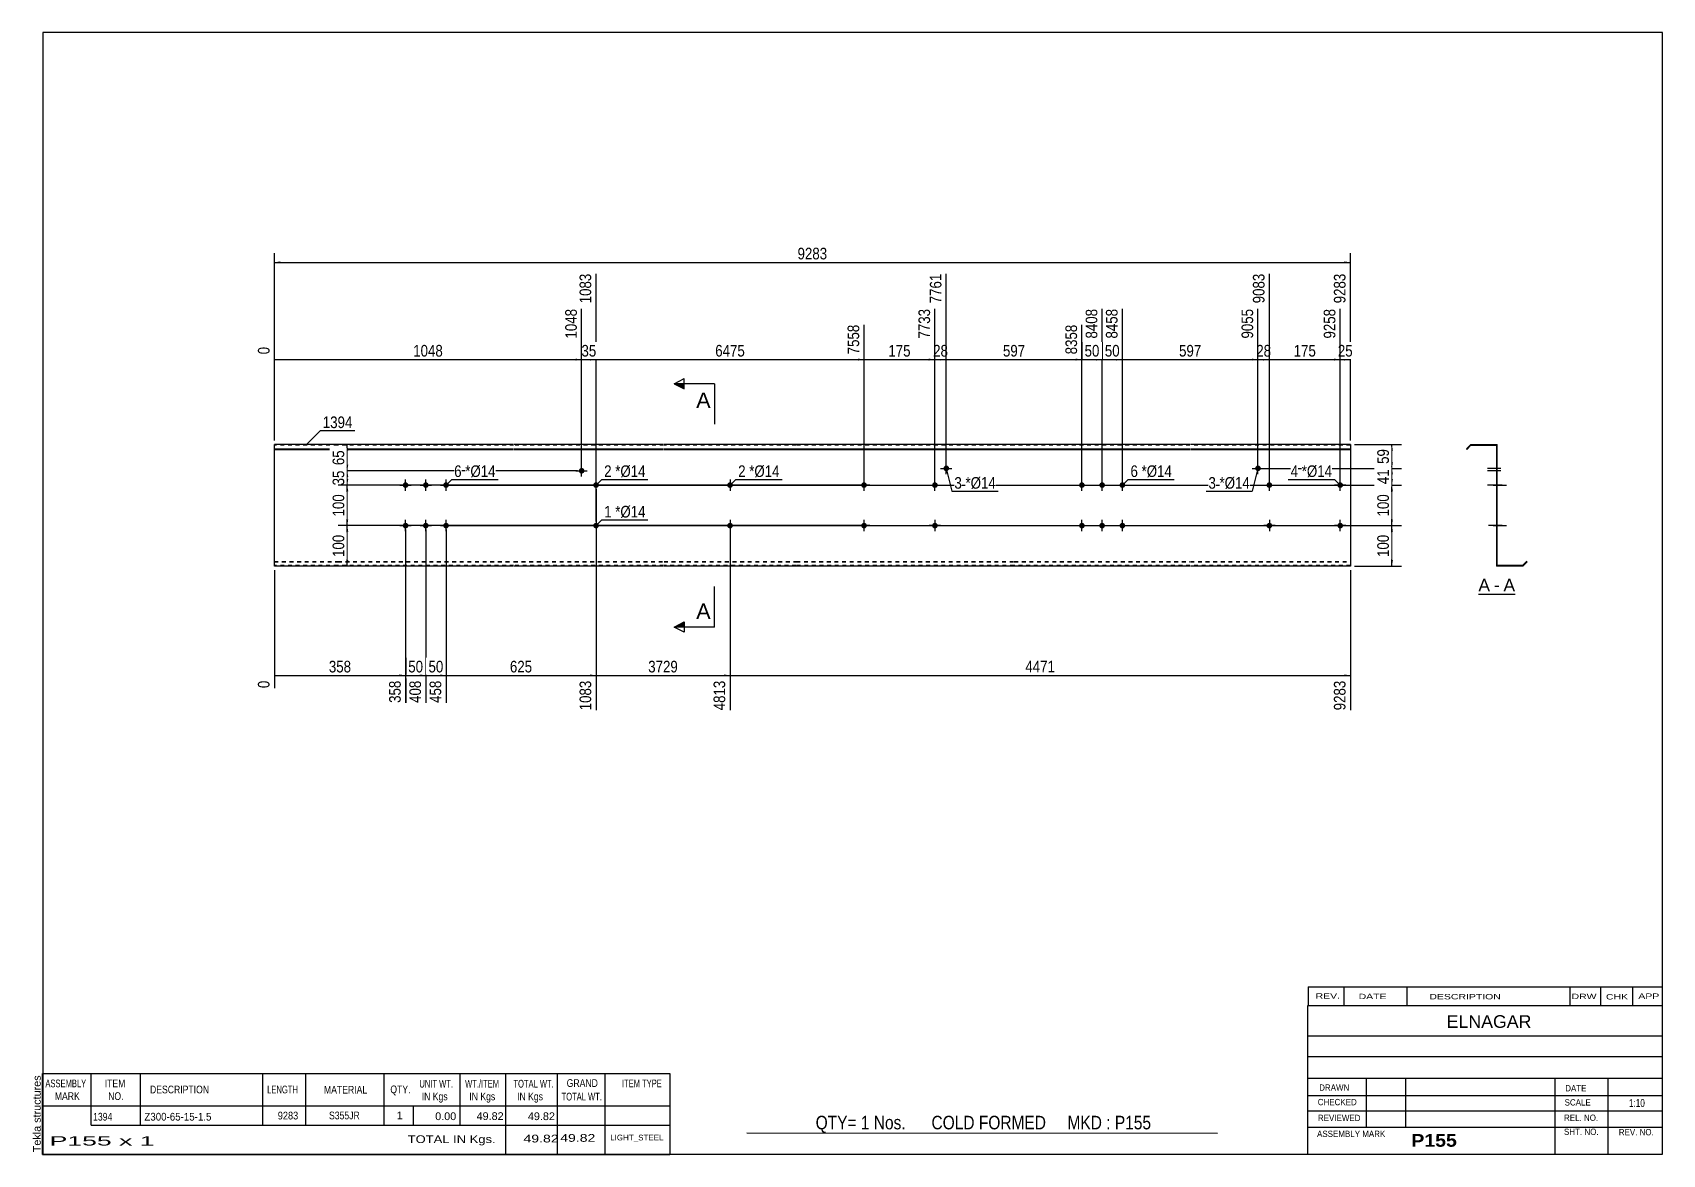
# Model space of a CAD drawing. Header units: millimetres. Extents: x -60 to 343, y -160 to 117.
import ezdxf

# ---------------------------------------------------------------- set-up
doc = ezdxf.new("R2010")
doc.units = ezdxf.units.MM
doc.linetypes.add('DXK_LINE_DOT1', pattern=[1.8814, 0.9407, -0.9407])
doc.styles.add('Arial', font='ARIAL.TTF', dxfattribs={"height": 0.2})
doc.styles.add('Arial Bold', font='ARIALBD.TTF', dxfattribs={"height": 0.2})
doc.styles.add('Arial Narrow', font='ARIALN.TTF', dxfattribs={"height": 0.2})

# ---------------------------------------------------------------- blocks, each defined once
blk = doc.blocks.new('Unknown-629092138-2024')
at = {"color": 5, "linetype": 'Continuous'}
for p, q in [((342.8, 116.75), (-57.2, 116.75)), ((-57.2, 116.75), (-57.2, -160.25)), ((342.8, -160.25), (342.8, 116.75)), ((-57.2, -160.25), (342.8, -160.25))]:
    blk.add_line(p, q, dxfattribs=at)
at = {"color": 174, "linetype": 'Continuous', "style": 'Arial'}
blk.add_text('Tekla structures', height=1.9102, rotation=90, dxfattribs=at).set_placement((-57.7, -159.75))
blk = doc.blocks.new('Unknown-629092138-12 - 1239')
at = {"color": 7, "linetype": 'Continuous'}
blk.add_line((297.37, -21.95), (306.4, -21.95), dxfattribs=at)
at = {"color": 0, "linetype": 'Continuous'}
blk.add_wipeout([(300.21, -21.2), (300.21, -18), (297.37, -18), (297.37, -21.2)], dxfattribs=at)
blk.add_wipeout([(302.6, -21.2), (302.6, -18), (301.17, -18), (301.17, -21.2)], dxfattribs=at)
at = {"color": 96, "linetype": 'Continuous', "style": 'Arial'}
blk.add_text('A', height=3.06, dxfattribs=at).set_placement((297.37, -21.2))
at = {"color": 0, "linetype": 'Continuous'}
blk.add_wipeout([(306.4, -21.2), (306.4, -18), (303.56, -18), (303.56, -21.2)], dxfattribs=at)
at = {"color": 96, "linetype": 'Continuous', "style": 'Arial'}
for s, p in [('-', (301.17, -21.2)), ('A', (303.56, -21.2))]:
    blk.add_text(s, height=3.06, dxfattribs=at).set_placement(p)
blk = doc.blocks.new('Bolt-629092138-1223 - 1203')
at = {"linetype": 'Continuous'}
for points in [[(198.73, 5, -1), (200.13, 5, -1)], [(203.73, 5, -1), (205.13, 5, -1)], [(208.73, 5, -1), (210.13, 5, -1)], [(198.73, -5, -1), (200.13, -5, -1)], [(203.73, -5, -1), (205.13, -5, -1)], [(208.73, -5, -1), (210.13, -5, -1)]]:
    blk.add_hatch(color=3, dxfattribs=at).paths.add_polyline_path(points)
at = {"color": 3, "linetype": 'Continuous'}
for p, q in [((198.03, 5), (200.83, 5)), ((199.43, 3.6), (199.43, 6.4)), ((203.03, 5), (205.83, 5)), ((204.43, 3.6), (204.43, 6.4)), ((208.03, 5), (210.83, 5)), ((209.43, 3.6), (209.43, 6.4)), ((199.43, -6.4), (199.43, -3.6)), ((204.43, -6.4), (204.43, -3.6)), ((209.43, -6.4), (209.43, -3.6)), ((198.03, -5), (200.83, -5)), ((203.03, -5), (205.83, -5)), ((208.03, -5), (210.83, -5))]:
    blk.add_line(p, q, dxfattribs=at)
blk = doc.blocks.new('Part-629092138-1218 - 1203')
at = {"color": 2, "linetype": 'Continuous'}
for p, q in [((0, -15), (0, 15)), ((15.6, 15), (0, 15)), ((0, 13.94), (15.6, 13.94)), ((0, 13.83), (15.6, 13.83)), ((59.09, 15), (15.7, 15)), ((15.7, 13.94), (59.09, 13.94)), ((15.7, 13.83), (59.09, 13.83)), ((96.13, 15), (59.19, 15)), ((59.19, 13.94), (96.13, 13.94)), ((59.19, 13.83), (96.13, 13.83)), ((128.83, 15), (96.23, 15)), ((96.23, 13.94), (128.83, 13.94)), ((96.23, 13.83), (128.83, 13.83)), ((182.63, 15), (128.93, 15)), ((128.93, 13.94), (182.63, 13.94)), ((128.93, 13.83), (182.63, 13.83)), ((226.13, 15), (182.73, 15)), ((182.73, 13.94), (226.13, 13.94)), ((182.73, 13.83), (226.13, 13.83)), ((265.73, 15), (226.23, 15)), ((226.23, 13.94), (265.73, 13.94)), ((226.23, 13.83), (265.73, 13.83)), ((265.73, 15), (265.73, -15)), ((15.6, -15), (0, -15)), ((59.09, -15), (15.7, -15)), ((96.13, -15), (59.19, -15)), ((128.83, -15), (96.23, -15)), ((182.63, -15), (128.93, -15)), ((226.13, -15), (182.73, -15)), ((265.73, -15), (226.23, -15))]:
    blk.add_line(p, q, dxfattribs=at)
at = {"color": 7, "linetype": 'DXK_LINE_DOT1'}
for p, q in [((15.6, 14.85), (0, 14.85)), ((59.09, 14.85), (15.7, 14.85)), ((96.13, 14.85), (59.19, 14.85)), ((128.83, 14.85), (96.23, 14.85)), ((182.63, 14.85), (128.93, 14.85)), ((226.13, 14.85), (182.73, 14.85)), ((265.73, 14.85), (226.23, 14.85)), ((0, -13.83), (15.6, -13.83)), ((0, -13.94), (15.6, -13.94)), ((15.6, -14.85), (0, -14.85)), ((15.7, -13.83), (59.09, -13.83)), ((15.7, -13.94), (59.09, -13.94)), ((59.09, -14.85), (15.7, -14.85)), ((59.19, -13.83), (96.13, -13.83)), ((59.19, -13.94), (96.13, -13.94)), ((96.13, -14.85), (59.19, -14.85)), ((96.23, -13.83), (128.83, -13.83)), ((96.23, -13.94), (128.83, -13.94)), ((128.83, -14.85), (96.23, -14.85)), ((128.93, -13.83), (182.63, -13.83)), ((128.93, -13.94), (182.63, -13.94)), ((182.63, -14.85), (128.93, -14.85)), ((182.73, -13.83), (226.13, -13.83)), ((182.73, -13.94), (226.13, -13.94)), ((226.13, -14.85), (182.73, -14.85)), ((226.23, -13.83), (265.73, -13.83)), ((226.23, -13.94), (265.73, -13.94)), ((265.73, -14.85), (226.23, -14.85))]:
    blk.add_line(p, q, dxfattribs=at)
blk = doc.blocks.new('Bolt-629092138-1219 - 1203')
at = {"linetype": 'Continuous'}
for points in [[(31.7, 5, -1), (33.1, 5, -1)], [(36.7, 5, -1), (38.1, 5, -1)], [(41.7, 5, -1), (43.1, 5, -1)], [(31.7, -5, -1), (33.1, -5, -1)], [(36.7, -5, -1), (38.1, -5, -1)], [(41.7, -5, -1), (43.1, -5, -1)]]:
    blk.add_hatch(color=3, dxfattribs=at).paths.add_polyline_path(points)
at = {"color": 3, "linetype": 'Continuous'}
for p, q in [((31, 5), (33.8, 5)), ((32.4, 3.6), (32.4, 6.4)), ((36, 5), (38.8, 5)), ((37.4, 3.6), (37.4, 6.4)), ((41, 5), (43.8, 5)), ((42.4, 3.6), (42.4, 6.4)), ((32.4, -6.4), (32.4, -3.6)), ((37.4, -6.4), (37.4, -3.6)), ((42.4, -6.4), (42.4, -3.6)), ((31, -5), (33.8, -5)), ((36, -5), (38.8, -5)), ((41, -5), (43.8, -5))]:
    blk.add_line(p, q, dxfattribs=at)
blk = doc.blocks.new('Bolt-629092138-1220 - 1203')
at = {"linetype": 'Continuous'}
blk.add_hatch(color=3, dxfattribs=at).paths.add_polyline_path([(75.19, 8.53, -1), (76.59, 8.53, -1)])
at = {"color": 3, "linetype": 'Continuous'}
for p, q in [((74.49, 8.53), (77.29, 8.53)), ((75.89, 7.13), (75.89, 9.93))]:
    blk.add_line(p, q, dxfattribs=at)
blk = doc.blocks.new('Bolt-629092138-1221 - 1203')
at = {"linetype": 'Continuous'}
blk.add_hatch(color=3, dxfattribs=at).paths.add_polyline_path([(78.74, 5, -1), (80.14, 5, -1)])
at = {"color": 3, "linetype": 'Continuous'}
for p, q in [((78.04, 5), (80.84, 5)), ((79.44, 3.6), (79.44, 6.4))]:
    blk.add_line(p, q, dxfattribs=at)
blk = doc.blocks.new('Bolt-629092138-1222 - 1203')
at = {"linetype": 'Continuous'}
blk.add_hatch(color=3, dxfattribs=at).paths.add_polyline_path([(80.14, -5, -1), (78.74, -5, -1)])
at = {"color": 3, "linetype": 'Continuous'}
for p, q in [((79.44, -3.6), (79.44, -6.4)), ((80.84, -5), (78.04, -5))]:
    blk.add_line(p, q, dxfattribs=at)
blk = doc.blocks.new('Bolt-629092138-1224 - 1203')
at = {"linetype": 'Continuous'}
blk.add_hatch(color=3, dxfattribs=at).paths.add_polyline_path([(165.24, 9.14, -1), (166.64, 9.14, -1)])
at = {"color": 3, "linetype": 'Continuous'}
for p, q in [((164.54, 9.14), (167.34, 9.14)), ((165.94, 7.74), (165.94, 10.54))]:
    blk.add_line(p, q, dxfattribs=at)
blk = doc.blocks.new('Bolt-629092138-1225 - 1203')
at = {"linetype": 'Continuous'}
blk.add_hatch(color=3, dxfattribs=at).paths.add_polyline_path([(162.43, 5, -1), (163.83, 5, -1)])
at = {"color": 3, "linetype": 'Continuous'}
for p, q in [((161.73, 5), (164.53, 5)), ((163.13, 3.6), (163.13, 6.4))]:
    blk.add_line(p, q, dxfattribs=at)
blk = doc.blocks.new('Bolt-629092138-1226 - 1203')
at = {"linetype": 'Continuous'}
blk.add_hatch(color=3, dxfattribs=at).paths.add_polyline_path([(163.83, -5, -1), (162.43, -5, -1)])
at = {"color": 3, "linetype": 'Continuous'}
for p, q in [((163.13, -3.6), (163.13, -6.4)), ((164.53, -5), (161.73, -5))]:
    blk.add_line(p, q, dxfattribs=at)
blk = doc.blocks.new('Bolt-629092138-1227 - 1203')
at = {"linetype": 'Continuous'}
blk.add_hatch(color=3, dxfattribs=at).paths.add_polyline_path([(242.22, 9.14, -1), (243.62, 9.14, -1)])
at = {"color": 3, "linetype": 'Continuous'}
for p, q in [((241.52, 9.14), (244.32, 9.14)), ((242.92, 7.74), (242.92, 10.54))]:
    blk.add_line(p, q, dxfattribs=at)
blk = doc.blocks.new('Bolt-629092138-1228 - 1203')
at = {"linetype": 'Continuous'}
blk.add_hatch(color=3, dxfattribs=at).paths.add_polyline_path([(245.03, 5, -1), (246.43, 5, -1)])
at = {"color": 3, "linetype": 'Continuous'}
for p, q in [((244.33, 5), (247.13, 5)), ((245.73, 3.6), (245.73, 6.4))]:
    blk.add_line(p, q, dxfattribs=at)
blk = doc.blocks.new('Bolt-629092138-1229 - 1203')
at = {"linetype": 'Continuous'}
blk.add_hatch(color=3, dxfattribs=at).paths.add_polyline_path([(246.43, -5, -1), (245.03, -5, -1)])
at = {"color": 3, "linetype": 'Continuous'}
for p, q in [((245.73, -3.6), (245.73, -6.4)), ((247.13, -5), (244.33, -5))]:
    blk.add_line(p, q, dxfattribs=at)
blk = doc.blocks.new('Bolt-629092138-1230 - 1203')
at = {"linetype": 'Continuous'}
for points in [[(144.93, 5, -1), (146.33, 5, -1)], [(262.53, 5, -1), (263.93, 5, -1)]]:
    blk.add_hatch(color=3, dxfattribs=at).paths.add_polyline_path(points)
at = {"color": 3, "linetype": 'Continuous'}
for p, q in [((147.03, 5), (144.23, 5)), ((145.63, 3.6), (145.63, 6.4)), ((264.63, 5), (261.83, 5)), ((263.23, 3.6), (263.23, 6.4))]:
    blk.add_line(p, q, dxfattribs=at)
blk = doc.blocks.new('Bolt-629092138-1231 - 1203')
at = {"linetype": 'Continuous'}
for points in [[(144.93, -5, -1), (146.33, -5, -1)], [(262.53, -5, -1), (263.93, -5, -1)]]:
    blk.add_hatch(color=3, dxfattribs=at).paths.add_polyline_path(points)
at = {"color": 3, "linetype": 'Continuous'}
for p, q in [((145.63, -6.4), (145.63, -3.6)), ((263.23, -6.4), (263.23, -3.6)), ((147.03, -5), (144.23, -5)), ((264.63, -5), (261.83, -5))]:
    blk.add_line(p, q, dxfattribs=at)
blk = doc.blocks.new('Bolt-629092138-1232 - 1203')
at = {"linetype": 'Continuous'}
for points in [[(113.23, 5, -1), (111.83, 5, -1)], [(113.23, -5, -1), (111.83, -5, -1)]]:
    blk.add_hatch(color=3, dxfattribs=at).paths.add_polyline_path(points)
at = {"color": 3, "linetype": 'Continuous'}
for p, q in [((113.93, 5), (111.13, 5)), ((112.53, 6.4), (112.53, 3.6)), ((112.53, -3.6), (112.53, -6.4)), ((113.93, -5), (111.13, -5))]:
    blk.add_line(p, q, dxfattribs=at)
blk = doc.blocks.new('Part-629092138-1241 - 1239')
at = {"color": 2, "linetype": 'Continuous'}
for p, q in [((295.46, 15), (294.4, 13.94)), ((294.4, 13.94), (294.51, 13.83)), ((294.51, 13.83), (295.52, 14.85)), ((295.46, 15), (301.96, 15)), ((295.52, 14.85), (301.81, 14.85)), ((301.81, 14.85), (301.81, -15)), ((301.96, -14.85), (301.96, 15)), ((308.31, -15), (301.81, -15)), ((308.25, -14.85), (301.96, -14.85)), ((309.27, -13.83), (308.25, -14.85)), ((308.31, -15), (309.37, -13.94)), ((309.37, -13.94), (309.27, -13.83))]:
    blk.add_line(p, q, dxfattribs=at)
blk = doc.blocks.new('Bolt-629092138-1242 - 1239')
at = {"linetype": 'Continuous'}
for points in [[(301.81, 5.7), (301.81, 4.3), (301.96, 4.3), (301.96, 5.7)], [(301.81, 5.7), (301.81, 4.3), (301.96, 4.3), (301.96, 5.7)], [(301.81, 5.7), (301.81, 4.3), (301.96, 4.3), (301.96, 5.7)], [(301.81, -4.3), (301.81, -5.7), (301.96, -5.7), (301.96, -4.3)], [(301.81, -4.3), (301.81, -5.7), (301.96, -5.7), (301.96, -4.3)], [(301.81, -4.3), (301.81, -5.7), (301.96, -5.7), (301.96, -4.3)]]:
    blk.add_hatch(color=3, dxfattribs=at).paths.add_polyline_path(points)
at = {"color": 3, "linetype": 'Continuous'}
for p, q in [((303.26, 5), (299.96, 5)), ((303.26, 5), (299.96, 5)), ((303.26, 5), (299.96, 5)), ((301.96, 5.7), (301.81, 5.7)), ((301.96, 5.7), (301.81, 5.7)), ((301.96, 5.7), (301.81, 5.7)), ((301.96, 4.3), (301.81, 4.3)), ((301.96, 4.3), (301.81, 4.3)), ((301.96, 4.3), (301.81, 4.3)), ((303.26, -5), (299.96, -5)), ((303.26, -5), (299.96, -5)), ((303.26, -5), (299.96, -5)), ((301.96, -4.3), (301.81, -4.3)), ((301.96, -4.3), (301.81, -4.3)), ((301.96, -4.3), (301.81, -4.3)), ((301.96, -5.7), (301.81, -5.7)), ((301.96, -5.7), (301.81, -5.7)), ((301.96, -5.7), (301.81, -5.7))]:
    blk.add_line(p, q, dxfattribs=at)
blk = doc.blocks.new('Bolt-629092138-1243 - 1239')
at = {"linetype": 'Continuous'}
blk.add_hatch(color=3, dxfattribs=at).paths.add_polyline_path([(301.81, 9.23), (301.81, 7.83), (301.96, 7.83), (301.96, 9.23)])
at = {"color": 3, "linetype": 'Continuous'}
for p, q in [((302.91, 8.53), (299.61, 8.53)), ((301.96, 9.23), (301.81, 9.23)), ((301.96, 7.83), (301.81, 7.83))]:
    blk.add_line(p, q, dxfattribs=at)
blk = doc.blocks.new('Bolt-629092138-1244 - 1239')
at = {"linetype": 'Continuous'}
blk.add_hatch(color=3, dxfattribs=at).paths.add_polyline_path([(301.81, 5.7), (301.81, 4.3), (301.96, 4.3), (301.96, 5.7)])
at = {"color": 3, "linetype": 'Continuous'}
for p, q in [((302.91, 5), (299.61, 5)), ((301.96, 5.7), (301.81, 5.7)), ((301.96, 4.3), (301.81, 4.3))]:
    blk.add_line(p, q, dxfattribs=at)
blk = doc.blocks.new('Bolt-629092138-1245 - 1239')
at = {"linetype": 'Continuous'}
blk.add_hatch(color=3, dxfattribs=at).paths.add_polyline_path([(301.96, -5.7), (301.96, -4.3), (301.81, -4.3), (301.81, -5.7)])
at = {"color": 3, "linetype": 'Continuous'}
for p, q in [((301.96, -4.3), (301.81, -4.3)), ((302.76, -5), (301.81, -5)), ((301.96, -5.7), (301.81, -5.7))]:
    blk.add_line(p, q, dxfattribs=at)
blk = doc.blocks.new('Bolt-629092138-1246 - 1239')
at = {"linetype": 'Continuous'}
for points in [[(301.81, 5.7), (301.81, 4.3), (301.96, 4.3), (301.96, 5.7)], [(301.81, 5.7), (301.81, 4.3), (301.96, 4.3), (301.96, 5.7)], [(301.81, 5.7), (301.81, 4.3), (301.96, 4.3), (301.96, 5.7)], [(301.81, -4.3), (301.81, -5.7), (301.96, -5.7), (301.96, -4.3)], [(301.81, -4.3), (301.81, -5.7), (301.96, -5.7), (301.96, -4.3)], [(301.81, -4.3), (301.81, -5.7), (301.96, -5.7), (301.96, -4.3)]]:
    blk.add_hatch(color=3, dxfattribs=at).paths.add_polyline_path(points)
at = {"color": 3, "linetype": 'Continuous'}
for p, q in [((303.26, 5), (299.96, 5)), ((303.26, 5), (299.96, 5)), ((303.26, 5), (299.96, 5)), ((301.96, 5.7), (301.81, 5.7)), ((301.96, 5.7), (301.81, 5.7)), ((301.96, 5.7), (301.81, 5.7)), ((301.96, 4.3), (301.81, 4.3)), ((301.96, 4.3), (301.81, 4.3)), ((301.96, 4.3), (301.81, 4.3)), ((303.26, -5), (299.96, -5)), ((303.26, -5), (299.96, -5)), ((303.26, -5), (299.96, -5)), ((301.96, -4.3), (301.81, -4.3)), ((301.96, -4.3), (301.81, -4.3)), ((301.96, -4.3), (301.81, -4.3)), ((301.96, -5.7), (301.81, -5.7)), ((301.96, -5.7), (301.81, -5.7)), ((301.96, -5.7), (301.81, -5.7))]:
    blk.add_line(p, q, dxfattribs=at)
blk = doc.blocks.new('Bolt-629092138-1247 - 1239')
at = {"linetype": 'Continuous'}
blk.add_hatch(color=3, dxfattribs=at).paths.add_polyline_path([(301.81, 9.84), (301.81, 8.44), (301.96, 8.44), (301.96, 9.84)])
at = {"color": 3, "linetype": 'Continuous'}
for p, q in [((302.91, 9.14), (299.61, 9.14)), ((301.96, 9.84), (301.81, 9.84)), ((301.96, 8.44), (301.81, 8.44))]:
    blk.add_line(p, q, dxfattribs=at)
blk = doc.blocks.new('Bolt-629092138-1248 - 1239')
at = {"linetype": 'Continuous'}
blk.add_hatch(color=3, dxfattribs=at).paths.add_polyline_path([(301.81, 5.7), (301.81, 4.3), (301.96, 4.3), (301.96, 5.7)])
at = {"color": 3, "linetype": 'Continuous'}
for p, q in [((302.91, 5), (299.61, 5)), ((301.96, 5.7), (301.81, 5.7)), ((301.96, 4.3), (301.81, 4.3))]:
    blk.add_line(p, q, dxfattribs=at)
blk = doc.blocks.new('Bolt-629092138-1249 - 1239')
at = {"linetype": 'Continuous'}
blk.add_hatch(color=3, dxfattribs=at).paths.add_polyline_path([(301.96, -5.7), (301.96, -4.3), (301.81, -4.3), (301.81, -5.7)])
at = {"color": 3, "linetype": 'Continuous'}
for p, q in [((301.96, -4.3), (301.81, -4.3)), ((302.76, -5), (301.81, -5)), ((301.96, -5.7), (301.81, -5.7))]:
    blk.add_line(p, q, dxfattribs=at)
blk = doc.blocks.new('Bolt-629092138-1250 - 1239')
at = {"linetype": 'Continuous'}
blk.add_hatch(color=3, dxfattribs=at).paths.add_polyline_path([(301.81, 9.84), (301.81, 8.44), (301.96, 8.44), (301.96, 9.84)])
at = {"color": 3, "linetype": 'Continuous'}
for p, q in [((302.91, 9.14), (299.61, 9.14)), ((301.96, 9.84), (301.81, 9.84)), ((301.96, 8.44), (301.81, 8.44))]:
    blk.add_line(p, q, dxfattribs=at)
blk = doc.blocks.new('Bolt-629092138-1251 - 1239')
at = {"linetype": 'Continuous'}
blk.add_hatch(color=3, dxfattribs=at).paths.add_polyline_path([(301.81, 5.7), (301.81, 4.3), (301.96, 4.3), (301.96, 5.7)])
at = {"color": 3, "linetype": 'Continuous'}
for p, q in [((302.91, 5), (299.61, 5)), ((301.96, 5.7), (301.81, 5.7)), ((301.96, 4.3), (301.81, 4.3))]:
    blk.add_line(p, q, dxfattribs=at)
blk = doc.blocks.new('Bolt-629092138-1252 - 1239')
at = {"linetype": 'Continuous'}
blk.add_hatch(color=3, dxfattribs=at).paths.add_polyline_path([(301.96, -5.7), (301.96, -4.3), (301.81, -4.3), (301.81, -5.7)])
at = {"color": 3, "linetype": 'Continuous'}
for p, q in [((301.96, -4.3), (301.81, -4.3)), ((302.76, -5), (301.81, -5)), ((301.96, -5.7), (301.81, -5.7))]:
    blk.add_line(p, q, dxfattribs=at)
blk = doc.blocks.new('Bolt-629092138-1253 - 1239')
at = {"linetype": 'Continuous'}
blk.add_hatch(color=3, dxfattribs=at).paths.add_polyline_path([(301.81, 5.7), (301.81, 4.3), (301.96, 4.3), (301.96, 5.7)])
blk.add_hatch(color=3, dxfattribs=at).paths.add_polyline_path([(301.81, 5.7), (301.81, 4.3), (301.96, 4.3), (301.96, 5.7)])
at = {"color": 3, "linetype": 'Continuous'}
for p, q in [((301.01, 5), (304.31, 5)), ((301.01, 5), (304.31, 5)), ((301.81, 5.7), (301.96, 5.7)), ((301.81, 5.7), (301.96, 5.7)), ((301.81, 4.3), (301.96, 4.3)), ((301.81, 4.3), (301.96, 4.3))]:
    blk.add_line(p, q, dxfattribs=at)
blk = doc.blocks.new('Bolt-629092138-1254 - 1239')
at = {"linetype": 'Continuous'}
blk.add_hatch(color=3, dxfattribs=at).paths.add_polyline_path([(301.81, -4.3), (301.81, -5.7), (301.96, -5.7), (301.96, -4.3)])
blk.add_hatch(color=3, dxfattribs=at).paths.add_polyline_path([(301.81, -4.3), (301.81, -5.7), (301.96, -5.7), (301.96, -4.3)])
at = {"color": 3, "linetype": 'Continuous'}
for p, q in [((301.01, -5), (304.31, -5)), ((301.01, -5), (304.31, -5)), ((301.81, -4.3), (301.96, -4.3)), ((301.81, -4.3), (301.96, -4.3)), ((301.81, -5.7), (301.96, -5.7)), ((301.81, -5.7), (301.96, -5.7))]:
    blk.add_line(p, q, dxfattribs=at)
blk = doc.blocks.new('Bolt-629092138-1255 - 1239')
at = {"linetype": 'Continuous'}
for points in [[(301.96, 4.3), (301.96, 5.7), (301.81, 5.7), (301.81, 4.3)], [(301.96, -5.7), (301.96, -4.3), (301.81, -4.3), (301.81, -5.7)]]:
    blk.add_hatch(color=3, dxfattribs=at).paths.add_polyline_path(points)
at = {"color": 3, "linetype": 'Continuous'}
for p, q in [((301.96, 5), (299.81, 5)), ((301.96, 5.7), (301.81, 5.7)), ((301.96, 4.3), (301.81, 4.3)), ((301.96, -5), (299.81, -5)), ((301.96, -4.3), (301.81, -4.3)), ((301.96, -5.7), (301.81, -5.7))]:
    blk.add_line(p, q, dxfattribs=at)
blk = doc.blocks.new('StraightDimension-629092138-1328 - 1203')
at = {"linetype": 'Continuous'}
blk.add_hatch(color=7, dxfattribs=at).paths.add_polyline_path([(111.03, -41.75), (112.53, -42), (111.03, -42.25)])
at = {"color": 7, "linetype": 'Continuous'}
for p, q in [((79.44, 4), (79.44, -50.61)), ((112.53, -6), (112.53, -50.61)), ((79.44, -42), (112.53, -42))]:
    blk.add_line(p, q, dxfattribs=at)
at = {"color": 0}
blk.add_wipeout([(100.24, -41.85), (100.24, -37.65), (91.73, -37.65), (91.73, -41.85)], dxfattribs=at)
at = {"color": 0, "linetype": 'Continuous'}
blk.add_wipeout([(111.93, -42.7), (107.73, -42.7), (107.73, -51.21), (111.93, -51.21)], dxfattribs=at)
at = {"color": 3, "style": 'Arial Narrow'}
blk.add_text('3729', height=2.863, dxfattribs=at).set_placement((92.33, -41.25))
at = {"color": 3, "linetype": 'Continuous', "style": 'Arial Narrow'}
blk.add_text('4813', height=2.863, rotation=90.0002, dxfattribs=at).set_placement((111.33, -50.61))
blk = doc.blocks.new('StraightDimension-629092138-1279 - 1203')
at = {"linetype": 'Continuous'}
blk.add_hatch(color=7, dxfattribs=at).paths.add_polyline_path([(144.13, 36.25), (145.63, 36), (144.13, 35.75)])
at = {"color": 7, "linetype": 'Continuous'}
for p, q in [((79.44, -4), (79.44, 57.21)), ((145.63, 6), (145.63, 44.61)), ((79.44, 36), (145.63, 36))]:
    blk.add_line(p, q, dxfattribs=at)
at = {"color": 0, "linetype": 'Continuous'}
blk.add_wipeout([(145.03, 45.21), (140.83, 45.21), (140.83, 36.7), (145.03, 36.7)], dxfattribs=at)
at = {"color": 0}
blk.add_wipeout([(116.79, 36.15), (116.79, 40.35), (108.28, 40.35), (108.28, 36.15)], dxfattribs=at)
at = {"color": 3, "linetype": 'Continuous', "style": 'Arial Narrow'}
blk.add_text('7558', height=2.863, rotation=90.0002, dxfattribs=at).set_placement((144.43, 37.3))
at = {"color": 3, "style": 'Arial Narrow'}
blk.add_text('6475', height=2.863, dxfattribs=at).set_placement((108.88, 36.75))
blk = doc.blocks.new('StraightDimension-629092138-1353 - 1203')
at = {"linetype": 'Continuous'}
for points in [[(275.75, 3.5), (276, 5), (276.25, 3.5)], [(276.25, -3.5), (276, -5), (275.75, -3.5)]]:
    blk.add_hatch(color=7, dxfattribs=at).paths.add_polyline_path(points)
at = {"color": 7, "linetype": 'Continuous'}
for p, q in [((43.4, 5), (278.4, 5)), ((276, -5), (276, 5)), ((43.4, -5), (278.4, -5))]:
    blk.add_line(p, q, dxfattribs=at)
at = {"color": 0}
blk.add_wipeout([(275.85, 3.34), (271.65, 3.34), (271.65, -3.34), (275.85, -3.34)], dxfattribs=at)
at = {"color": 3, "style": 'Arial Narrow'}
blk.add_text('100', height=2.863, rotation=90.0002, dxfattribs=at).set_placement((275.25, -2.74))
blk = doc.blocks.new('StraightDimension-629092138-1280 - 1203')
at = {"linetype": 'Continuous'}
blk.add_hatch(color=7, dxfattribs=at).paths.add_polyline_path([(77.94, 36.25), (79.44, 36), (77.94, 35.75)])
at = {"color": 7, "linetype": 'Continuous'}
for p, q in [((79.44, -4), (79.44, 57.21)), ((75.89, 9.53), (75.89, 48.51)), ((75.89, 36), (79.44, 36))]:
    blk.add_line(p, q, dxfattribs=at)
at = {"color": 0, "linetype": 'Continuous'}
blk.add_wipeout([(78.84, 57.81), (74.64, 57.81), (74.64, 49.3), (78.84, 49.3)], dxfattribs=at)
at = {"color": 0}
blk.add_wipeout([(80.09, 36.15), (80.09, 40.35), (75.24, 40.35), (75.24, 36.15)], dxfattribs=at)
at = {"color": 3, "linetype": 'Continuous', "style": 'Arial Narrow'}
blk.add_text('1083', height=2.863, rotation=90.0002, dxfattribs=at).set_placement((78.24, 49.9))
at = {"color": 3, "style": 'Arial Narrow'}
blk.add_text('35', height=2.863, dxfattribs=at).set_placement((75.84, 36.75))
blk = doc.blocks.new('StraightDimension-629092138-1354 - 1203')
at = {"linetype": 'Continuous'}
for points in [[(275.75, -6.5), (276, -5), (276.25, -6.5)], [(276.25, -13.5), (276, -15), (275.75, -13.5)]]:
    blk.add_hatch(color=7, dxfattribs=at).paths.add_polyline_path(points)
at = {"color": 7, "linetype": 'Continuous'}
for p, q in [((43.4, -5), (278.4, -5)), ((276, -15), (276, -5)), ((266.73, -15), (278.4, -15))]:
    blk.add_line(p, q, dxfattribs=at)
at = {"color": 0}
blk.add_wipeout([(275.85, -6.66), (271.65, -6.66), (271.65, -13.34), (275.85, -13.34)], dxfattribs=at)
at = {"color": 3, "style": 'Arial Narrow'}
blk.add_text('100', height=2.863, rotation=90.0002, dxfattribs=at).set_placement((275.25, -12.74))
blk = doc.blocks.new('StraightDimension-629092138-1395 - 1203')
at = {"linetype": 'Continuous'}
for points in [[(1.5, 59.75), (0, 60), (1.5, 60.25)], [(264.23, 60.25), (265.73, 60), (264.23, 59.75)]]:
    blk.add_hatch(color=7, dxfattribs=at).paths.add_polyline_path(points)
at = {"color": 7, "linetype": 'Continuous'}
for p, q in [((0, 16), (0, 62.25)), ((265.73, 16), (265.73, 62.25)), ((0, 60), (265.73, 60))]:
    blk.add_line(p, q, dxfattribs=at)
at = {"color": 0}
blk.add_wipeout([(137.12, 60.15), (137.12, 64.35), (128.61, 64.35), (128.61, 60.15)], dxfattribs=at)
at = {"color": 3, "style": 'Arial Narrow'}
blk.add_text('9283', height=2.863, dxfattribs=at).set_placement((129.21, 60.75))
blk = doc.blocks.new('StraightDimension-629092138-1331 - 1203')
at = {"linetype": 'Continuous'}
blk.add_hatch(color=7, dxfattribs=at).paths.add_polyline_path([(35.9, -41.75), (37.4, -42), (35.9, -42.25)])
at = {"color": 7, "linetype": 'Continuous'}
for p, q in [((32.4, -6), (32.4, -48.78)), ((37.4, -6), (37.4, -48.78)), ((32.4, -42), (37.4, -42))]:
    blk.add_line(p, q, dxfattribs=at)
at = {"color": 0}
blk.add_wipeout([(37.33, -41.85), (37.33, -37.65), (32.47, -37.65), (32.47, -41.85)], dxfattribs=at)
at = {"color": 0, "linetype": 'Continuous'}
blk.add_wipeout([(36.8, -42.7), (32.6, -42.7), (32.6, -49.38), (36.8, -49.38)], dxfattribs=at)
at = {"color": 3, "style": 'Arial Narrow'}
blk.add_text('50', height=2.863, dxfattribs=at).set_placement((33.07, -41.25))
at = {"color": 3, "linetype": 'Continuous', "style": 'Arial Narrow'}
blk.add_text('408', height=2.863, rotation=90.0002, dxfattribs=at).set_placement((36.2, -48.78))
blk = doc.blocks.new('StraightDimension-629092138-1277 - 1203')
at = {"linetype": 'Continuous'}
blk.add_hatch(color=7, dxfattribs=at).paths.add_polyline_path([(164.44, 36.25), (165.94, 36), (164.44, 35.75)])
at = {"color": 7, "linetype": 'Continuous'}
for p, q in [((165.94, 10.14), (165.94, 57.21)), ((163.13, 6), (163.13, 48.51)), ((163.13, 36), (165.94, 36))]:
    blk.add_line(p, q, dxfattribs=at)
at = {"color": 0, "linetype": 'Continuous'}
blk.add_wipeout([(165.34, 57.81), (161.14, 57.81), (161.14, 49.3), (165.34, 49.3)], dxfattribs=at)
at = {"color": 0}
blk.add_wipeout([(166.96, 36.15), (166.96, 40.35), (162.1, 40.35), (162.1, 36.15)], dxfattribs=at)
at = {"color": 3, "linetype": 'Continuous', "style": 'Arial Narrow'}
blk.add_text('7761', height=2.863, rotation=90.0002, dxfattribs=at).set_placement((164.74, 49.9))
at = {"color": 3, "style": 'Arial Narrow'}
blk.add_text('28', height=2.863, dxfattribs=at).set_placement((162.7, 36.75))
blk = doc.blocks.new('StraightDimension-629092138-1281 - 1203')
at = {"linetype": 'Continuous'}
blk.add_hatch(color=7, dxfattribs=at).paths.add_polyline_path([(74.39, 36.25), (75.89, 36), (74.39, 35.75)])
at = {"color": 7, "linetype": 'Continuous'}
for p, q in [((75.89, 9.53), (75.89, 48.51)), ((0, 16), (0, 39.13)), ((0, 36), (75.89, 36))]:
    blk.add_line(p, q, dxfattribs=at)
at = {"color": 0, "linetype": 'Continuous'}
for points in [[(75.29, 49.11), (71.09, 49.11), (71.09, 40.6), (75.29, 40.6)], [(-0.6, 39.73), (-4.8, 39.73), (-4.8, 36.7), (-0.6, 36.7)]]:
    blk.add_wipeout(points, dxfattribs=at)
at = {"color": 0}
blk.add_wipeout([(42.2, 36.15), (42.2, 40.35), (33.69, 40.35), (33.69, 36.15)], dxfattribs=at)
at = {"color": 3, "linetype": 'Continuous', "style": 'Arial Narrow'}
for s, height, p in [('1048', 2.863, (74.69, 41.2)), ('0', 2.86, (-1.2, 37.3))]:
    blk.add_text(s, height=height, rotation=90.0002, dxfattribs=at).set_placement(p)
at = {"color": 3, "style": 'Arial Narrow'}
blk.add_text('1048', height=2.863, dxfattribs=at).set_placement((34.29, 36.75))
blk = doc.blocks.new('StraightDimension-629092138-1274 - 1203')
at = {"linetype": 'Continuous'}
blk.add_hatch(color=7, dxfattribs=at).paths.add_polyline_path([(207.93, 36.25), (209.43, 36), (207.93, 35.75)])
at = {"color": 7, "linetype": 'Continuous'}
for p, q in [((204.43, 6), (204.43, 48.51)), ((209.43, 6), (209.43, 48.51)), ((204.43, 36), (209.43, 36))]:
    blk.add_line(p, q, dxfattribs=at)
at = {"color": 0}
blk.add_wipeout([(209.36, 36.15), (209.36, 40.35), (204.5, 40.35), (204.5, 36.15)], dxfattribs=at)
at = {"color": 0, "linetype": 'Continuous'}
blk.add_wipeout([(208.83, 49.11), (204.63, 49.11), (204.63, 40.6), (208.83, 40.6)], dxfattribs=at)
at = {"color": 3, "linetype": 'Continuous', "style": 'Arial Narrow'}
blk.add_text('8458', height=2.863, rotation=90.0002, dxfattribs=at).set_placement((208.23, 41.2))
at = {"color": 3, "style": 'Arial Narrow'}
blk.add_text('50', height=2.863, dxfattribs=at).set_placement((205.1, 36.75))
blk = doc.blocks.new('StraightDimension-629092138-1351 - 1203')
at = {"linetype": 'Continuous'}
for points in [[(275.75, 13.5), (276, 15), (276.25, 13.5)], [(276.25, 10.64), (276, 9.14), (275.75, 10.64)]]:
    blk.add_hatch(color=7, dxfattribs=at).paths.add_polyline_path(points)
at = {"color": 7, "linetype": 'Continuous'}
for p, q in [((266.73, 15), (278.4, 15)), ((276, 9.14), (276, 15)), ((243.92, 9.14), (278.4, 9.14))]:
    blk.add_line(p, q, dxfattribs=at)
at = {"color": 0}
blk.add_wipeout([(275.85, 14.5), (271.65, 14.5), (271.65, 9.64), (275.85, 9.64)], dxfattribs=at)
at = {"color": 3, "style": 'Arial Narrow'}
blk.add_text('59', height=2.863, rotation=90.0002, dxfattribs=at).set_placement((275.25, 10.24))
blk = doc.blocks.new('StraightDimension-629092138-1272 - 1203')
at = {"linetype": 'Continuous'}
blk.add_hatch(color=7, dxfattribs=at).paths.add_polyline_path([(244.23, 36.25), (245.73, 36), (244.23, 35.75)])
at = {"color": 7, "linetype": 'Continuous'}
for p, q in [((245.73, 6), (245.73, 57.21)), ((242.92, 10.14), (242.92, 48.51)), ((242.92, 36), (245.73, 36))]:
    blk.add_line(p, q, dxfattribs=at)
at = {"color": 0, "linetype": 'Continuous'}
blk.add_wipeout([(245.13, 57.81), (240.93, 57.81), (240.93, 49.3), (245.13, 49.3)], dxfattribs=at)
at = {"color": 0}
blk.add_wipeout([(246.75, 36.15), (246.75, 40.35), (241.9, 40.35), (241.9, 36.15)], dxfattribs=at)
at = {"color": 3, "linetype": 'Continuous', "style": 'Arial Narrow'}
blk.add_text('9083', height=2.863, rotation=90.0002, dxfattribs=at).set_placement((244.53, 49.9))
at = {"color": 3, "style": 'Arial Narrow'}
blk.add_text('28', height=2.863, dxfattribs=at).set_placement((242.5, 36.75))
blk = doc.blocks.new('StraightDimension-629092138-1270 - 1203')
at = {"linetype": 'Continuous'}
blk.add_hatch(color=7, dxfattribs=at).paths.add_polyline_path([(264.23, 36.25), (265.73, 36), (264.23, 35.75)])
at = {"color": 7, "linetype": 'Continuous'}
for p, q in [((265.73, 16), (265.73, 57.21)), ((263.23, 6), (263.23, 48.51)), ((263.23, 36), (265.73, 36))]:
    blk.add_line(p, q, dxfattribs=at)
at = {"color": 0, "linetype": 'Continuous'}
blk.add_wipeout([(265.13, 57.81), (260.93, 57.81), (260.93, 49.3), (265.13, 49.3)], dxfattribs=at)
at = {"color": 0}
blk.add_wipeout([(266.91, 36.15), (266.91, 40.35), (262.05, 40.35), (262.05, 36.15)], dxfattribs=at)
at = {"color": 3, "linetype": 'Continuous', "style": 'Arial Narrow'}
blk.add_text('9283', height=2.863, rotation=90.0002, dxfattribs=at).set_placement((264.53, 49.9))
at = {"color": 3, "style": 'Arial Narrow'}
blk.add_text('25', height=2.863, dxfattribs=at).set_placement((262.65, 36.75))
blk = doc.blocks.new('StraightDimension-629092138-1271 - 1203')
at = {"linetype": 'Continuous'}
blk.add_hatch(color=7, dxfattribs=at).paths.add_polyline_path([(261.73, 36.25), (263.23, 36), (261.73, 35.75)])
at = {"color": 7, "linetype": 'Continuous'}
for p, q in [((245.73, 6), (245.73, 57.21)), ((263.23, 6), (263.23, 48.51)), ((245.73, 36), (263.23, 36))]:
    blk.add_line(p, q, dxfattribs=at)
at = {"color": 0}
blk.add_wipeout([(257.82, 36.15), (257.82, 40.35), (251.14, 40.35), (251.14, 36.15)], dxfattribs=at)
at = {"color": 0, "linetype": 'Continuous'}
blk.add_wipeout([(262.63, 49.11), (258.43, 49.11), (258.43, 40.6), (262.63, 40.6)], dxfattribs=at)
at = {"color": 3, "linetype": 'Continuous', "style": 'Arial Narrow'}
blk.add_text('9258', height=2.863, rotation=90.0002, dxfattribs=at).set_placement((262.03, 41.2))
at = {"color": 3, "style": 'Arial Narrow'}
blk.add_text('175', height=2.863, dxfattribs=at).set_placement((251.74, 36.75))
blk = doc.blocks.new('StraightDimension-629092138-1330 - 1203')
at = {"linetype": 'Continuous'}
blk.add_hatch(color=7, dxfattribs=at).paths.add_polyline_path([(40.9, -41.75), (42.4, -42), (40.9, -42.25)])
at = {"color": 7, "linetype": 'Continuous'}
for p, q in [((37.4, -6), (37.4, -48.78)), ((42.4, -6), (42.4, -48.78)), ((37.4, -42), (42.4, -42))]:
    blk.add_line(p, q, dxfattribs=at)
at = {"color": 0}
blk.add_wipeout([(42.33, -41.85), (42.33, -37.65), (37.47, -37.65), (37.47, -41.85)], dxfattribs=at)
at = {"color": 0, "linetype": 'Continuous'}
blk.add_wipeout([(41.8, -42.7), (37.6, -42.7), (37.6, -49.38), (41.8, -49.38)], dxfattribs=at)
at = {"color": 3, "style": 'Arial Narrow'}
blk.add_text('50', height=2.863, dxfattribs=at).set_placement((38.07, -41.25))
at = {"color": 3, "linetype": 'Continuous', "style": 'Arial Narrow'}
blk.add_text('458', height=2.863, rotation=90.0002, dxfattribs=at).set_placement((41.2, -48.78))
blk = doc.blocks.new('StraightDimension-629092138-1273 - 1203')
at = {"linetype": 'Continuous'}
blk.add_hatch(color=7, dxfattribs=at).paths.add_polyline_path([(241.42, 36.25), (242.92, 36), (241.42, 35.75)])
at = {"color": 7, "linetype": 'Continuous'}
for p, q in [((209.43, 6), (209.43, 48.51)), ((242.92, 10.14), (242.92, 48.51)), ((209.43, 36), (242.92, 36))]:
    blk.add_line(p, q, dxfattribs=at)
at = {"color": 0, "linetype": 'Continuous'}
blk.add_wipeout([(242.32, 49.11), (238.12, 49.11), (238.12, 40.6), (242.32, 40.6)], dxfattribs=at)
at = {"color": 0}
blk.add_wipeout([(229.52, 36.15), (229.52, 40.35), (222.83, 40.35), (222.83, 36.15)], dxfattribs=at)
at = {"color": 3, "linetype": 'Continuous', "style": 'Arial Narrow'}
blk.add_text('9055', height=2.863, rotation=90.0002, dxfattribs=at).set_placement((241.72, 41.2))
at = {"color": 3, "style": 'Arial Narrow'}
blk.add_text('597', height=2.863, dxfattribs=at).set_placement((223.43, 36.75))
blk = doc.blocks.new('StraightDimension-629092138-1275 - 1203')
at = {"linetype": 'Continuous'}
blk.add_hatch(color=7, dxfattribs=at).paths.add_polyline_path([(202.93, 36.25), (204.43, 36), (202.93, 35.75)])
at = {"color": 7, "linetype": 'Continuous'}
for p, q in [((204.43, 6), (204.43, 48.51)), ((199.43, 6), (199.43, 44.61)), ((199.43, 36), (204.43, 36))]:
    blk.add_line(p, q, dxfattribs=at)
at = {"color": 0}
blk.add_wipeout([(204.36, 36.15), (204.36, 40.35), (199.5, 40.35), (199.5, 36.15)], dxfattribs=at)
at = {"color": 0, "linetype": 'Continuous'}
blk.add_wipeout([(203.83, 49.11), (199.63, 49.11), (199.63, 40.6), (203.83, 40.6)], dxfattribs=at)
at = {"color": 3, "linetype": 'Continuous', "style": 'Arial Narrow'}
blk.add_text('8408', height=2.863, rotation=90.0002, dxfattribs=at).set_placement((203.23, 41.2))
at = {"color": 3, "style": 'Arial Narrow'}
blk.add_text('50', height=2.863, dxfattribs=at).set_placement((200.1, 36.75))
blk = doc.blocks.new('StraightDimension-629092138-1276 - 1203')
at = {"linetype": 'Continuous'}
blk.add_hatch(color=7, dxfattribs=at).paths.add_polyline_path([(197.93, 36.25), (199.43, 36), (197.93, 35.75)])
at = {"color": 7, "linetype": 'Continuous'}
for p, q in [((165.94, 10.14), (165.94, 57.21)), ((199.43, 6), (199.43, 44.61)), ((165.94, 36), (199.43, 36))]:
    blk.add_line(p, q, dxfattribs=at)
at = {"color": 0, "linetype": 'Continuous'}
blk.add_wipeout([(198.83, 45.21), (194.63, 45.21), (194.63, 36.7), (198.83, 36.7)], dxfattribs=at)
at = {"color": 0}
blk.add_wipeout([(186.02, 36.15), (186.02, 40.35), (179.34, 40.35), (179.34, 36.15)], dxfattribs=at)
at = {"color": 3, "linetype": 'Continuous', "style": 'Arial Narrow'}
blk.add_text('8358', height=2.863, rotation=90.0002, dxfattribs=at).set_placement((198.23, 37.3))
at = {"color": 3, "style": 'Arial Narrow'}
blk.add_text('597', height=2.863, dxfattribs=at).set_placement((179.94, 36.75))
blk = doc.blocks.new('StraightDimension-629092138-1278 - 1203')
at = {"linetype": 'Continuous'}
blk.add_hatch(color=7, dxfattribs=at).paths.add_polyline_path([(161.63, 36.25), (163.13, 36), (161.63, 35.75)])
at = {"color": 7, "linetype": 'Continuous'}
for p, q in [((163.13, 6), (163.13, 48.51)), ((145.63, 6), (145.63, 44.61)), ((145.63, 36), (163.13, 36))]:
    blk.add_line(p, q, dxfattribs=at)
at = {"color": 0}
blk.add_wipeout([(157.72, 36.15), (157.72, 40.35), (151.04, 40.35), (151.04, 36.15)], dxfattribs=at)
at = {"color": 0, "linetype": 'Continuous'}
blk.add_wipeout([(162.53, 49.11), (158.33, 49.11), (158.33, 40.6), (162.53, 40.6)], dxfattribs=at)
at = {"color": 3, "linetype": 'Continuous', "style": 'Arial Narrow'}
blk.add_text('7733', height=2.863, rotation=90.0002, dxfattribs=at).set_placement((161.93, 41.2))
at = {"color": 3, "style": 'Arial Narrow'}
blk.add_text('175', height=2.863, dxfattribs=at).set_placement((151.64, 36.75))
blk = doc.blocks.new('StraightDimension-629092138-1327 - 1203')
at = {"linetype": 'Continuous'}
blk.add_hatch(color=7, dxfattribs=at).paths.add_polyline_path([(264.23, -41.75), (265.73, -42), (264.23, -42.25)])
at = {"color": 7, "linetype": 'Continuous'}
for p, q in [((112.53, -6), (112.53, -50.61)), ((265.73, -16), (265.73, -50.61)), ((112.53, -42), (265.73, -42))]:
    blk.add_line(p, q, dxfattribs=at)
at = {"color": 0}
blk.add_wipeout([(193.39, -41.85), (193.39, -37.65), (184.87, -37.65), (184.87, -41.85)], dxfattribs=at)
at = {"color": 0, "linetype": 'Continuous'}
blk.add_wipeout([(265.13, -42.7), (260.93, -42.7), (260.93, -51.21), (265.13, -51.21)], dxfattribs=at)
at = {"color": 3, "style": 'Arial Narrow'}
blk.add_text('4471', height=2.863, dxfattribs=at).set_placement((185.47, -41.25))
at = {"color": 3, "linetype": 'Continuous', "style": 'Arial Narrow'}
blk.add_text('9283', height=2.863, rotation=90.0002, dxfattribs=at).set_placement((264.53, -50.61))
blk = doc.blocks.new('StraightDimension-629092138-1329 - 1203')
at = {"linetype": 'Continuous'}
blk.add_hatch(color=7, dxfattribs=at).paths.add_polyline_path([(77.94, -41.75), (79.44, -42), (77.94, -42.25)])
at = {"color": 7, "linetype": 'Continuous'}
for p, q in [((79.44, 4), (79.44, -50.61)), ((42.4, -6), (42.4, -48.78)), ((42.4, -42), (79.44, -42))]:
    blk.add_line(p, q, dxfattribs=at)
at = {"color": 0}
blk.add_wipeout([(64.26, -41.85), (64.26, -37.65), (57.57, -37.65), (57.57, -41.85)], dxfattribs=at)
at = {"color": 0, "linetype": 'Continuous'}
blk.add_wipeout([(78.84, -42.7), (74.64, -42.7), (74.64, -51.21), (78.84, -51.21)], dxfattribs=at)
at = {"color": 3, "style": 'Arial Narrow'}
blk.add_text('625', height=2.863, dxfattribs=at).set_placement((58.17, -41.25))
at = {"color": 3, "linetype": 'Continuous', "style": 'Arial Narrow'}
blk.add_text('1083', height=2.863, rotation=90.0002, dxfattribs=at).set_placement((78.24, -50.61))
blk = doc.blocks.new('StraightDimension-629092138-1332 - 1203')
at = {"linetype": 'Continuous'}
blk.add_hatch(color=7, dxfattribs=at).paths.add_polyline_path([(30.9, -41.75), (32.4, -42), (30.9, -42.25)])
at = {"color": 7, "linetype": 'Continuous'}
for p, q in [((32.4, -6), (32.4, -48.78)), ((0, -16), (0, -45.13)), ((0, -42), (32.4, -42))]:
    blk.add_line(p, q, dxfattribs=at)
at = {"color": 0}
blk.add_wipeout([(19.54, -41.85), (19.54, -37.65), (12.86, -37.65), (12.86, -41.85)], dxfattribs=at)
at = {"color": 0, "linetype": 'Continuous'}
for points in [[(-0.6, -42.7), (-4.8, -42.7), (-4.8, -45.73), (-0.6, -45.73)], [(31.8, -42.7), (27.6, -42.7), (27.6, -49.38), (31.8, -49.38)]]:
    blk.add_wipeout(points, dxfattribs=at)
at = {"color": 3, "style": 'Arial Narrow'}
blk.add_text('358', height=2.863, dxfattribs=at).set_placement((13.46, -41.25))
at = {"color": 3, "linetype": 'Continuous', "style": 'Arial Narrow'}
for s, height, p in [('0', 2.86, (-1.2, -45.13)), ('358', 2.863, (31.2, -48.78))]:
    blk.add_text(s, height=height, rotation=90.0002, dxfattribs=at).set_placement(p)
blk = doc.blocks.new('StraightDimension-629092138-1352 - 1203')
at = {"linetype": 'Continuous'}
for points in [[(275.75, 7.64), (276, 9.14), (276.25, 7.64)], [(276.25, 6.5), (276, 5), (275.75, 6.5)]]:
    blk.add_hatch(color=7, dxfattribs=at).paths.add_polyline_path(points)
at = {"color": 7, "linetype": 'Continuous'}
for p, q in [((243.92, 9.14), (278.4, 9.14)), ((276, 5), (276, 9.14)), ((43.4, 5), (278.4, 5))]:
    blk.add_line(p, q, dxfattribs=at)
at = {"color": 0}
blk.add_wipeout([(275.85, 9.5), (271.65, 9.5), (271.65, 4.64), (275.85, 4.64)], dxfattribs=at)
at = {"color": 3, "style": 'Arial Narrow'}
blk.add_text('41', height=2.863, rotation=90.0002, dxfattribs=at).set_placement((275.25, 5.24))
blk = doc.blocks.new('StraightDimension-629092138-1371 - 1203')
at = {"linetype": 'Continuous'}
for points in [[(17.75, 13.5), (18, 15), (18.25, 13.5)], [(18.25, 10.03), (18, 8.53), (17.75, 10.03)]]:
    blk.add_hatch(color=7, dxfattribs=at).paths.add_polyline_path(points)
at = {"color": 7, "linetype": 'Continuous'}
for p, q in [((31.4, 15), (15.75, 15)), ((18, 8.53), (18, 15)), ((74.89, 8.53), (15.75, 8.53))]:
    blk.add_line(p, q, dxfattribs=at)
at = {"color": 0}
blk.add_wipeout([(17.85, 14.19), (13.65, 14.19), (13.65, 9.33), (17.85, 9.33)], dxfattribs=at)
at = {"color": 3, "style": 'Arial Narrow'}
blk.add_text('65', height=2.863, rotation=90.0002, dxfattribs=at).set_placement((17.25, 9.93))
blk = doc.blocks.new('StraightDimension-629092138-1372 - 1203')
at = {"linetype": 'Continuous'}
for points in [[(17.75, 7.03), (18, 8.53), (18.25, 7.03)], [(18.25, 6.5), (18, 5), (17.75, 6.5)]]:
    blk.add_hatch(color=7, dxfattribs=at).paths.add_polyline_path(points)
at = {"color": 7, "linetype": 'Continuous'}
for p, q in [((74.89, 8.53), (15.75, 8.53)), ((18, 5), (18, 8.53)), ((144.63, 5), (15.75, 5))]:
    blk.add_line(p, q, dxfattribs=at)
at = {"color": 0}
blk.add_wipeout([(17.85, 9.19), (13.65, 9.19), (13.65, 4.33), (17.85, 4.33)], dxfattribs=at)
at = {"color": 3, "style": 'Arial Narrow'}
blk.add_text('35', height=2.863, rotation=90.0002, dxfattribs=at).set_placement((17.25, 4.93))
blk = doc.blocks.new('StraightDimension-629092138-1373 - 1203')
at = {"linetype": 'Continuous'}
for points in [[(17.75, 3.5), (18, 5), (18.25, 3.5)], [(18.25, -3.5), (18, -5), (17.75, -3.5)]]:
    blk.add_hatch(color=7, dxfattribs=at).paths.add_polyline_path(points)
at = {"color": 7, "linetype": 'Continuous'}
for p, q in [((144.63, 5), (15.75, 5)), ((18, -5), (18, 5)), ((144.63, -5), (15.75, -5))]:
    blk.add_line(p, q, dxfattribs=at)
at = {"color": 0}
blk.add_wipeout([(17.85, 3.34), (13.65, 3.34), (13.65, -3.34), (17.85, -3.34)], dxfattribs=at)
at = {"color": 3, "style": 'Arial Narrow'}
blk.add_text('100', height=2.863, rotation=90.0002, dxfattribs=at).set_placement((17.25, -2.74))
blk = doc.blocks.new('StraightDimension-629092138-1374 - 1203')
at = {"linetype": 'Continuous'}
for points in [[(17.75, -6.5), (18, -5), (18.25, -6.5)], [(18.25, -13.5), (18, -15), (17.75, -13.5)]]:
    blk.add_hatch(color=7, dxfattribs=at).paths.add_polyline_path(points)
at = {"color": 7, "linetype": 'Continuous'}
for p, q in [((144.63, -5), (15.75, -5)), ((18, -15), (18, -5)), ((31.4, -15), (15.75, -15))]:
    blk.add_line(p, q, dxfattribs=at)
at = {"color": 0}
blk.add_wipeout([(17.85, -6.66), (13.65, -6.66), (13.65, -13.34), (17.85, -13.34)], dxfattribs=at)
at = {"color": 3, "style": 'Arial Narrow'}
blk.add_text('100', height=2.863, rotation=90.0002, dxfattribs=at).set_placement((17.25, -12.74))
blk = doc.blocks.new('CBS_BOM-629092138-2088')
at = {"color": 7, "linetype": 'Continuous'}
for p, q in [((-57.23, -148.28), (-57.23, -140.28)), ((-57.23, -140.28), (97.69, -140.28)), ((-45.23, -148.28), (-45.23, -140.28)), ((-33.04, -148.28), (-33.04, -140.28)), ((-2.88, -148.28), (-2.88, -140.28)), ((7.8, -148.28), (7.8, -140.28)), ((27.12, -148.28), (27.12, -140.28)), ((45.92, -148.28), (45.92, -140.28)), ((57.13, -148.28), (57.13, -140.28)), ((69.92, -148.28), (69.92, -140.28)), ((81.67, -148.28), (81.67, -140.28)), ((97.69, -140.29), (97.69, -148.27)), ((-57.23, -148.28), (97.69, -148.28)), ((-57.23, -153.08), (-57.23, -148.28)), ((-45.23, -153.08), (-45.23, -148.28)), ((-33.04, -153.08), (-33.04, -148.28)), ((-2.88, -153.08), (-2.88, -148.28)), ((7.8, -153.08), (7.8, -148.28)), ((27.12, -153.08), (27.12, -148.28)), ((34.38, -153.08), (34.38, -148.28)), ((45.92, -153.08), (45.92, -148.28)), ((57.13, -153.08), (57.13, -148.28)), ((69.92, -153.08), (69.92, -148.28)), ((81.69, -153.08), (81.69, -148.28)), ((97.69, -148.28), (97.69, -153.08)), ((-57.23, -160.28), (-57.23, -153.1)), ((-45.23, -153.08), (97.69, -153.08)), ((57.13, -160.28), (57.13, -153.1)), ((69.92, -160.28), (69.92, -153.1)), ((81.73, -160.28), (81.73, -153.1)), ((97.69, -153.08), (97.69, -160.28)), ((-57.23, -160.28), (97.69, -160.28))]:
    blk.add_line(p, q, dxfattribs=at)
at = {"color": 3, "linetype": 'Continuous', "style": 'Arial'}
for s, height, width, p in [('ASSEMBLY', 1.91, 0.7, (-56.55, -143.71)), ('ITEM', 1.91, 0.8, (-41.9, -143.71)), ('DESCRIPTION', 1.9102, 0.8, (-30.72, -145.21)), ('LENGTH', 1.91, 0.7, (-1.77, -145.21)), ('MATERIAL', 1.91, 0.8, (12.25, -145.26)), ('QTY.', 1.91, 0.8, (28.64, -145.18)), ('UNIT WT.', 1.91, 0.7, (35.81, -143.78)), ('WT./ITEM', 1.91, 0.7, (47.1, -143.78)), ('TOTAL WT.', 1.91, 0.7, (59.04, -143.78)), ('GRAND', 1.91, 0.8, (72.19, -143.62)), ('ITEM TYPE', 1.91, 0.7, (85.83, -143.7)), ('MARK', 1.91, 0.8, (-54.23, -146.84)), ('NO.', 1.91, 0.8, (-41.05, -146.84)), ('IN Kgs', 1.91, 0.8, (36.39, -146.92)), ('IN Kgs', 1.91, 0.8, (48.14, -146.92)), ('IN Kgs', 1.91, 0.8, (59.93, -146.92)), ('TOTAL WT.', 1.91, 0.7, (70.93, -146.96))]:
    blk.add_text(s, height=height, dxfattribs=dict(at, width=width)).set_placement(p)
at = {"color": 7, "linetype": 'Continuous', "style": 'Arial'}
for s, height, width, p in [('1394', 1.91, 0.8, (-44.77, -151.93)), ('Z300-65-15-1.5', 1.9102, 0.9, (-32.1, -151.93)), ('9283', 1.91, 0.85, (0.84, -151.65)), ('S355JR', 1.91, 0.8, (13.49, -151.62))]:
    blk.add_text(s, height=height, dxfattribs=dict(at, width=width)).set_placement(p)
for s, p in [('1', (30.21, -151.62)), ('0.00', (39.72, -151.81)), ('49.82', (49.94, -151.78)), ('49.82', (62.61, -151.81))]:
    blk.add_text(s, height=1.91, dxfattribs=at).set_placement(p)
at = {"color": 6, "linetype": 'Continuous', "style": 'Arial'}
for s, height, width, p in [('P155 x 1', 2.292, 2.05, (-55.51, -158.09)), ('TOTAL IN Kgs.', 1.9102, 1.2, (32.93, -157.48)), ('49.82', 1.91, 1.3, (61.52, -157.33)), ('49.82', 1.91, 1.3, (70.59, -157.17))]:
    blk.add_text(s, height=height, dxfattribs=dict(at, width=width)).set_placement(p)
blk.add_text('LIGHT_STEEL', height=1.4135, dxfattribs=at).set_placement((82.94, -156.83))
blk = doc.blocks.new('CBS_CALLOFF-629092138-2089')
at = {"color": 7, "linetype": 'Continuous'}
blk.add_line((116.68, -154.98), (232.91, -155), dxfattribs=at)
at = {"color": 3, "linetype": 'Continuous', "style": 'Arial Narrow'}
blk.add_text('QTY= 1 Nos.      COLD FORMED     MKD : P155', height=3.3405, dxfattribs=at).set_placement((133.68, -154.09))
blk = doc.blocks.new('CBS_NAME_BLOG-629092138-2090')
at = {"color": 7, "linetype": 'Continuous'}
for p, q in [((255.21, -123.5), (342.73, -123.5)), ((255.21, -160.21), (255.21, -123.5)), ((255.21, -131.04), (342.73, -131.04)), ((255.28, -136.09), (342.8, -136.09)), ((255.21, -141.46), (342.73, -141.46)), ((269.73, -153.57), (269.73, -141.47)), ((279.42, -153.54), (279.42, -141.47)), ((316.33, -160.21), (316.33, -141.48)), ((329.38, -160.21), (329.38, -141.47)), ((255.22, -145.76), (342.8, -145.74)), ((255.21, -149.51), (342.73, -149.51)), ((255.21, -153.55), (342.73, -153.55)), ((255.21, -160.25), (342.8, -160.25))]:
    blk.add_line(p, q, dxfattribs=at)
at = {"color": 3, "linetype": 'Continuous', "style": 'Arial'}
blk.add_text('ELNAGAR', height=3.133, dxfattribs=at).set_placement((289.53, -129.03))
at = {"color": 3, "linetype": 'Continuous'}
for s, height, style, width, p in [('DRAWN', 1.566, 'Arial', 0.9, (258.04, -144.57)), ('DATE', 1.566, 'Arial', 0.9, (318.8, -144.73)), ('CHECKED', 1.566, 'Arial', 0.9, (257.69, -148.14)), ('SCALE', 1.566, 'Arial', 0.9, (318.65, -148.21)), ('1:10', 1.957, 'Arial Narrow', 0.9, (334.54, -148.57)), ('REVIEWED', 1.566, 'Arial', 0.9, (257.73, -152.06)), ('REL. NO.', 1.566, 'Arial', 0.9, (318.51, -152.01)), ('ASSEMBLY MARK', 1.5663, 'Arial', 0.9, (257.51, -155.99)), ('P155', 3.131, 'Arial Bold', 1.1, (280.79, -158.39)), ('SHT. NO.', 1.566, 'Arial', 0.9, (318.51, -155.48)), ('REV. NO.', 1.566, 'Arial', 0.9, (332.03, -155.57))]:
    blk.add_text(s, height=height, dxfattribs=dict(at, style=style, width=width)).set_placement(p)
blk = doc.blocks.new('CBS_REVISION-629092138-2091')
at = {"color": 7, "linetype": 'Continuous'}
for p, q in [((255.29, -118.87), (342.79, -118.87)), ((255.29, -118.87), (255.29, -123.5)), ((264.09, -118.87), (264.09, -123.5)), ((279.68, -118.87), (279.68, -123.44)), ((319.94, -118.87), (319.94, -123.5)), ((327.48, -118.87), (327.48, -123.5)), ((335.43, -118.87), (335.43, -123.5)), ((255.29, -123.5), (342.79, -123.5))]:
    blk.add_line(p, q, dxfattribs=at)
at = {"color": 7, "style": 'Arial Narrow', "width": 1.7}
for s, height, p in [('REV.', 1.326, (257.15, -121.82)), ('DATE', 1.326, (267.78, -121.94)), ('DESCRIPTION', 1.3257, (285.26, -121.99)), ('DRW', 1.326, (320.37, -121.93)), ('CHK', 1.326, (328.86, -122.02)), ('APP', 1.326, (336.86, -121.87))]:
    blk.add_text(s, height=height, dxfattribs=at).set_placement(p)
blk = doc.blocks.new('Mark-629092138-1431 - 1203')
at = {"color": 0}
blk.add_wipeout([(46.24, 7.01), (46.24, 10.01), (44.41, 10.01), (44.41, 7.01)], dxfattribs=at)
blk.add_wipeout([(46.24, 7.01), (46.24, 10.01), (44.41, 10.01), (44.41, 7.01)], dxfattribs=at)
at = {"color": 7, "linetype": 'Continuous'}
blk.add_line((42.4, 5), (43.81, 6.41), dxfattribs=at)
at = {"color": 0}
blk.add_wipeout([(48.42, 7.01), (48.42, 10.01), (47.14, 10.01), (47.14, 7.01)], dxfattribs=at)
blk.add_wipeout([(48.42, 7.01), (48.42, 10.01), (47.14, 10.01), (47.14, 7.01)], dxfattribs=at)
at = {"color": 3, "style": 'Arial Narrow'}
blk.add_text('6', height=2.86, dxfattribs=at).set_placement((44.41, 7.01))
at = {"color": 0}
blk.add_wipeout([(54.63, 7.01), (54.63, 10.01), (48.42, 10.01), (48.42, 7.01)], dxfattribs=at)
blk.add_wipeout([(54.63, 7.01), (54.63, 10.01), (48.42, 10.01), (48.42, 7.01)], dxfattribs=at)
at = {"color": 7, "linetype": 'Continuous'}
blk.add_line((43.81, 6.41), (55.23, 6.41), dxfattribs=at)
at = {"color": 3, "style": 'Arial Narrow'}
for s, height, p in [('*', 2.86, (47.14, 7.01)), ('Ø14', 2.863, (48.42, 7.01))]:
    blk.add_text(s, height=height, dxfattribs=at).set_placement(p)
blk = doc.blocks.new('Mark-629092138-1433 - 1203')
at = {"color": 0}
blk.add_wipeout([(213.27, 7.01), (213.27, 10.01), (211.44, 10.01), (211.44, 7.01)], dxfattribs=at)
blk.add_wipeout([(213.27, 7.01), (213.27, 10.01), (211.44, 10.01), (211.44, 7.01)], dxfattribs=at)
at = {"color": 7, "linetype": 'Continuous'}
blk.add_line((209.43, 5), (210.84, 6.41), dxfattribs=at)
at = {"color": 0}
blk.add_wipeout([(215.45, 7.01), (215.45, 10.01), (214.17, 10.01), (214.17, 7.01)], dxfattribs=at)
blk.add_wipeout([(215.45, 7.01), (215.45, 10.01), (214.17, 10.01), (214.17, 7.01)], dxfattribs=at)
at = {"color": 3, "style": 'Arial Narrow'}
blk.add_text('6', height=2.86, dxfattribs=at).set_placement((211.44, 7.01))
at = {"color": 0}
blk.add_wipeout([(221.66, 7.01), (221.66, 10.01), (215.45, 10.01), (215.45, 7.01)], dxfattribs=at)
blk.add_wipeout([(221.66, 7.01), (221.66, 10.01), (215.45, 10.01), (215.45, 7.01)], dxfattribs=at)
at = {"color": 7, "linetype": 'Continuous'}
blk.add_line((210.84, 6.41), (222.26, 6.41), dxfattribs=at)
at = {"color": 3, "style": 'Arial Narrow'}
for s, height, p in [('*', 2.86, (214.17, 7.01)), ('Ø14', 2.863, (215.45, 7.01))]:
    blk.add_text(s, height=height, dxfattribs=at).set_placement(p)
blk = doc.blocks.new('MarkSet-629092138-1428 - 1203')
at = {"color": 0}
blk.add_wipeout([(252.82, 7.01), (252.82, 10.01), (251, 10.01), (251, 7.01)], dxfattribs=at)
blk.add_wipeout([(252.82, 7.01), (252.82, 10.01), (251, 10.01), (251, 7.01)], dxfattribs=at)
blk.add_wipeout([(255, 7.01), (255, 10.01), (253.72, 10.01), (253.72, 7.01)], dxfattribs=at)
blk.add_wipeout([(255, 7.01), (255, 10.01), (253.72, 10.01), (253.72, 7.01)], dxfattribs=at)
at = {"color": 3, "style": 'Arial Narrow'}
blk.add_text('4', height=2.86, dxfattribs=at).set_placement((251, 7.01))
at = {"color": 0}
blk.add_wipeout([(261.22, 7.01), (261.22, 10.01), (255, 10.01), (255, 7.01)], dxfattribs=at)
blk.add_wipeout([(261.22, 7.01), (261.22, 10.01), (255, 10.01), (255, 7.01)], dxfattribs=at)
at = {"color": 7, "linetype": 'Continuous'}
for p in [(250.4, 6.41), (263.23, 5)]:
    blk.add_line(p, (261.82, 6.41), dxfattribs=at)
at = {"color": 3, "style": 'Arial Narrow'}
for s, height, p in [('*', 2.86, (253.72, 7.01)), ('Ø14', 2.863, (255, 7.01))]:
    blk.add_text(s, height=height, dxfattribs=at).set_placement(p)
blk = doc.blocks.new('SectionMark-629092138-1268 - 1203')
at = {"linetype": 'Continuous'}
for points in [[(101.23, 30.05), (101.23, 28.8), (98.73, 30.05)], [(101.23, -28.8), (101.23, -30.05), (98.73, -30.05)]]:
    blk.add_hatch(color=30, dxfattribs=at).paths.add_polyline_path(points)
at = {"color": 30, "linetype": 'Continuous'}
for p, q in [((98.73, 30.05), (101.23, 31.3)), ((98.73, 30.05), (101.23, 28.8)), ((101.23, 28.8), (101.23, 31.3)), ((98.73, -30.05), (101.23, -28.8)), ((101.23, -31.3), (98.73, -30.05)), ((101.23, -28.8), (101.23, -31.3))]:
    blk.add_line(p, q, dxfattribs=at)
at = {"color": 0, "linetype": 'Continuous'}
for points in [[(107.73, 24.05), (107.73, 28.05), (104.18, 28.05), (104.18, 24.05)], [(107.73, -28.05), (107.73, -24.05), (104.18, -24.05), (104.18, -28.05)]]:
    blk.add_wipeout(points, dxfattribs=at)
at = {"color": 30, "linetype": 'Continuous'}
for p, q in [((108.73, 30.05), (98.73, 30.05)), ((108.73, 30.05), (108.73, 20.05)), ((108.73, -30.05), (108.73, -20.05)), ((108.73, -30.05), (98.73, -30.05))]:
    blk.add_line(p, q, dxfattribs=at)
at = {"color": 96, "linetype": 'Continuous', "style": 'Arial'}
for p in [(104.18, 24.05), (104.18, -28.05)]:
    blk.add_text('A', height=3.82, dxfattribs=at).set_placement(p)
blk = doc.blocks.new('Mark-629092138-1398 - 1203')
at = {"color": 0}
blk.add_wipeout([(19.27, 19.09), (19.27, 22.09), (11.96, 22.09), (11.96, 19.09)], dxfattribs=at)
blk.add_wipeout([(19.27, 19.09), (19.27, 22.09), (11.96, 22.09), (11.96, 19.09)], dxfattribs=at)
at = {"color": 7, "linetype": 'Continuous'}
for p, q in [((7.82, 14.95), (11.36, 18.49)), ((11.36, 18.49), (19.87, 18.49))]:
    blk.add_line(p, q, dxfattribs=at)
at = {"color": 3, "style": 'Arial Narrow'}
blk.add_text('1394', height=2.863, dxfattribs=at).set_placement((11.96, 19.09))
blk = doc.blocks.new('MarkSet-629092138-1409 - 1203')
at = {"color": 0}
blk.add_wipeout([(83.28, 7.01), (83.28, 10.01), (81.45, 10.01), (81.45, 7.01)], dxfattribs=at)
blk.add_wipeout([(83.28, 7.01), (83.28, 10.01), (81.45, 10.01), (81.45, 7.01)], dxfattribs=at)
at = {"color": 7, "linetype": 'Continuous'}
blk.add_line((79.44, 5), (80.85, 6.41), dxfattribs=at)
at = {"color": 0}
blk.add_wipeout([(85.46, 7.01), (85.46, 10.01), (84.18, 10.01), (84.18, 7.01)], dxfattribs=at)
blk.add_wipeout([(85.46, 7.01), (85.46, 10.01), (84.18, 10.01), (84.18, 7.01)], dxfattribs=at)
at = {"color": 3, "style": 'Arial Narrow'}
blk.add_text('2', height=2.86, dxfattribs=at).set_placement((81.45, 7.01))
at = {"color": 0}
blk.add_wipeout([(91.67, 7.01), (91.67, 10.01), (85.46, 10.01), (85.46, 7.01)], dxfattribs=at)
blk.add_wipeout([(91.67, 7.01), (91.67, 10.01), (85.46, 10.01), (85.46, 7.01)], dxfattribs=at)
at = {"color": 7, "linetype": 'Continuous'}
blk.add_line((80.85, 6.41), (92.27, 6.41), dxfattribs=at)
at = {"color": 3, "style": 'Arial Narrow'}
for s, height, p in [('*', 2.86, (84.18, 7.01)), ('Ø14', 2.863, (85.46, 7.01))]:
    blk.add_text(s, height=height, dxfattribs=at).set_placement(p)
blk = doc.blocks.new('MarkSet-629092138-1415 - 1203')
at = {"color": 0}
blk.add_wipeout([(169.78, 4.12), (169.78, 7.12), (167.95, 7.12), (167.95, 4.12)], dxfattribs=at)
blk.add_wipeout([(169.78, 4.12), (169.78, 7.12), (167.95, 7.12), (167.95, 4.12)], dxfattribs=at)
at = {"color": 7, "linetype": 'Continuous'}
blk.add_line((165.94, 9.14), (167.35, 3.52), dxfattribs=at)
at = {"color": 0}
blk.add_wipeout([(171.96, 4.12), (171.96, 7.12), (170.68, 7.12), (170.68, 4.12)], dxfattribs=at)
blk.add_wipeout([(171.96, 4.12), (171.96, 7.12), (170.68, 7.12), (170.68, 4.12)], dxfattribs=at)
at = {"color": 3, "style": 'Arial Narrow'}
blk.add_text('3', height=2.86, dxfattribs=at).set_placement((167.95, 4.12))
at = {"color": 0}
blk.add_wipeout([(178.17, 4.12), (178.17, 7.12), (171.96, 7.12), (171.96, 4.12)], dxfattribs=at)
blk.add_wipeout([(178.17, 4.12), (178.17, 7.12), (171.96, 7.12), (171.96, 4.12)], dxfattribs=at)
at = {"color": 7, "linetype": 'Continuous'}
blk.add_line((167.35, 3.52), (178.77, 3.52), dxfattribs=at)
at = {"color": 3, "style": 'Arial Narrow'}
for s, height, p in [('*', 2.86, (170.68, 4.12)), ('Ø14', 2.863, (171.96, 4.12))]:
    blk.add_text(s, height=height, dxfattribs=at).set_placement(p)
blk = doc.blocks.new('MarkSet-629092138-1422 - 1203')
at = {"color": 0}
blk.add_wipeout([(232.52, 4.12), (232.52, 7.12), (230.69, 7.12), (230.69, 4.12)], dxfattribs=at)
blk.add_wipeout([(232.52, 4.12), (232.52, 7.12), (230.69, 7.12), (230.69, 4.12)], dxfattribs=at)
blk.add_wipeout([(234.7, 4.12), (234.7, 7.12), (233.42, 7.12), (233.42, 4.12)], dxfattribs=at)
blk.add_wipeout([(234.7, 4.12), (234.7, 7.12), (233.42, 7.12), (233.42, 4.12)], dxfattribs=at)
at = {"color": 3, "style": 'Arial Narrow'}
blk.add_text('3', height=2.86, dxfattribs=at).set_placement((230.69, 4.12))
at = {"color": 0}
blk.add_wipeout([(240.91, 4.12), (240.91, 7.12), (234.7, 7.12), (234.7, 4.12)], dxfattribs=at)
blk.add_wipeout([(240.91, 4.12), (240.91, 7.12), (234.7, 7.12), (234.7, 4.12)], dxfattribs=at)
at = {"color": 7, "linetype": 'Continuous'}
for p in [(242.92, 9.14), (230.09, 3.52)]:
    blk.add_line(p, (241.51, 3.52), dxfattribs=at)
at = {"color": 3, "style": 'Arial Narrow'}
for s, height, p in [('*', 2.86, (233.42, 4.12)), ('Ø14', 2.863, (234.7, 4.12))]:
    blk.add_text(s, height=height, dxfattribs=at).set_placement(p)
blk = doc.blocks.new('Mark-629092138-1432 - 1203')
at = {"color": 0}
blk.add_wipeout([(83.28, -2.99), (83.28, 0.01), (81.45, 0.01), (81.45, -2.99)], dxfattribs=at)
blk.add_wipeout([(83.28, -2.99), (83.28, 0.01), (81.45, 0.01), (81.45, -2.99)], dxfattribs=at)
at = {"color": 7, "linetype": 'Continuous'}
blk.add_line((79.44, -5), (80.85, -3.59), dxfattribs=at)
at = {"color": 0}
blk.add_wipeout([(85.46, -2.99), (85.46, 0.01), (84.18, 0.01), (84.18, -2.99)], dxfattribs=at)
blk.add_wipeout([(85.46, -2.99), (85.46, 0.01), (84.18, 0.01), (84.18, -2.99)], dxfattribs=at)
at = {"color": 3, "style": 'Arial Narrow'}
blk.add_text('1', height=2.86, dxfattribs=at).set_placement((81.45, -2.99))
at = {"color": 0}
blk.add_wipeout([(91.67, -2.99), (91.67, 0.01), (85.46, 0.01), (85.46, -2.99)], dxfattribs=at)
blk.add_wipeout([(91.67, -2.99), (91.67, 0.01), (85.46, 0.01), (85.46, -2.99)], dxfattribs=at)
at = {"color": 7, "linetype": 'Continuous'}
blk.add_line((80.85, -3.59), (92.27, -3.59), dxfattribs=at)
at = {"color": 3, "style": 'Arial Narrow'}
for s, height, p in [('*', 2.86, (84.18, -2.99)), ('Ø14', 2.863, (85.46, -2.99))]:
    blk.add_text(s, height=height, dxfattribs=at).set_placement(p)
blk = doc.blocks.new('Mark-629092138-1434 - 1203')
at = {"color": 0}
blk.add_wipeout([(116.38, 7.01), (116.38, 10.01), (114.55, 10.01), (114.55, 7.01)], dxfattribs=at)
blk.add_wipeout([(116.38, 7.01), (116.38, 10.01), (114.55, 10.01), (114.55, 7.01)], dxfattribs=at)
at = {"color": 7, "linetype": 'Continuous'}
blk.add_line((112.53, 5), (113.95, 6.41), dxfattribs=at)
at = {"color": 0}
blk.add_wipeout([(118.55, 7.01), (118.55, 10.01), (117.28, 10.01), (117.28, 7.01)], dxfattribs=at)
blk.add_wipeout([(118.55, 7.01), (118.55, 10.01), (117.28, 10.01), (117.28, 7.01)], dxfattribs=at)
at = {"color": 3, "style": 'Arial Narrow'}
blk.add_text('2', height=2.86, dxfattribs=at).set_placement((114.55, 7.01))
at = {"color": 0}
blk.add_wipeout([(124.77, 7.01), (124.77, 10.01), (118.55, 10.01), (118.55, 7.01)], dxfattribs=at)
blk.add_wipeout([(124.77, 7.01), (124.77, 10.01), (118.55, 10.01), (118.55, 7.01)], dxfattribs=at)
at = {"color": 7, "linetype": 'Continuous'}
blk.add_line((113.95, 6.41), (125.37, 6.41), dxfattribs=at)
at = {"color": 3, "style": 'Arial Narrow'}
for s, height, p in [('*', 2.86, (117.28, 7.01)), ('Ø14', 2.863, (118.55, 7.01))]:
    blk.add_text(s, height=height, dxfattribs=at).set_placement(p)

msp = doc.modelspace()

# ---------------------------------------------------------------- block references
for name in ['Unknown-629092138-2024', 'Part-629092138-1218 - 1203', 'Part-629092138-1241 - 1239', 'Bolt-629092138-1220 - 1203', 'Bolt-629092138-1224 - 1203', 'Bolt-629092138-1227 - 1203', 'Bolt-629092138-1247 - 1239', 'Bolt-629092138-1250 - 1239', 'Bolt-629092138-1243 - 1239', 'Bolt-629092138-1219 - 1203', 'Bolt-629092138-1221 - 1203', 'Bolt-629092138-1232 - 1203', 'Bolt-629092138-1230 - 1203', 'Bolt-629092138-1225 - 1203', 'Bolt-629092138-1223 - 1203', 'Bolt-629092138-1228 - 1203', 'Bolt-629092138-1244 - 1239', 'Bolt-629092138-1248 - 1239', 'Bolt-629092138-1251 - 1239', 'Bolt-629092138-1255 - 1239', 'Bolt-629092138-1242 - 1239', 'Bolt-629092138-1246 - 1239', 'Bolt-629092138-1253 - 1239', 'Bolt-629092138-1222 - 1203', 'Bolt-629092138-1231 - 1203', 'Bolt-629092138-1226 - 1203', 'Bolt-629092138-1229 - 1203', 'Bolt-629092138-1254 - 1239', 'Bolt-629092138-1245 - 1239', 'Bolt-629092138-1249 - 1239', 'Bolt-629092138-1252 - 1239', 'CBS_REVISION-629092138-2091', 'CBS_NAME_BLOG-629092138-2090', 'CBS_BOM-629092138-2088', 'CBS_CALLOFF-629092138-2089']:
    msp.add_blockref(name, (0, 0))

# ---------------------------------------------------------------- next in the draw order: block references
for name in ['StraightDimension-629092138-1328 - 1203', 'StraightDimension-629092138-1331 - 1203', 'Unknown-629092138-12 - 1239']:
    msp.add_blockref(name, (0, 0))

# ---------------------------------------------------------------- next in the draw order: block references
for name in ['StraightDimension-629092138-1279 - 1203', 'StraightDimension-629092138-1332 - 1203']:
    msp.add_blockref(name, (0, 0))

# ---------------------------------------------------------------- next in the draw order: block references
msp.add_blockref('StraightDimension-629092138-1353 - 1203', (0, 0))

# ---------------------------------------------------------------- next in the draw order: block references
msp.add_blockref('StraightDimension-629092138-1280 - 1203', (0, 0))

# ---------------------------------------------------------------- next in the draw order: block references
for name in ['StraightDimension-629092138-1395 - 1203', 'StraightDimension-629092138-1354 - 1203']:
    msp.add_blockref(name, (0, 0))

# ---------------------------------------------------------------- next in the draw order: block references
for name in ['StraightDimension-629092138-1277 - 1203', 'StraightDimension-629092138-1281 - 1203', 'StraightDimension-629092138-1274 - 1203', 'StraightDimension-629092138-1351 - 1203', 'StraightDimension-629092138-1330 - 1203', 'StraightDimension-629092138-1327 - 1203']:
    msp.add_blockref(name, (0, 0))

# ---------------------------------------------------------------- next in the draw order: block references
for name in ['StraightDimension-629092138-1272 - 1203', 'StraightDimension-629092138-1270 - 1203', 'StraightDimension-629092138-1278 - 1203', 'StraightDimension-629092138-1275 - 1203', 'StraightDimension-629092138-1329 - 1203']:
    msp.add_blockref(name, (0, 0))

# ---------------------------------------------------------------- next in the draw order: block references
for name in ['StraightDimension-629092138-1276 - 1203', 'StraightDimension-629092138-1271 - 1203', 'StraightDimension-629092138-1273 - 1203']:
    msp.add_blockref(name, (0, 0))

# ---------------------------------------------------------------- next in the draw order: block references
msp.add_blockref('StraightDimension-629092138-1352 - 1203', (0, 0))

# ---------------------------------------------------------------- next in the draw order: block references
for name in ['StraightDimension-629092138-1371 - 1203', 'MarkSet-629092138-1415 - 1203', 'Mark-629092138-1433 - 1203', 'MarkSet-629092138-1422 - 1203', 'MarkSet-629092138-1428 - 1203']:
    msp.add_blockref(name, (0, 0))

# ---------------------------------------------------------------- next in the draw order: block references
for name in ['Mark-629092138-1398 - 1203', 'StraightDimension-629092138-1372 - 1203']:
    msp.add_blockref(name, (0, 0))

# ---------------------------------------------------------------- next in the draw order: block references
msp.add_blockref('StraightDimension-629092138-1373 - 1203', (0, 0))

# ---------------------------------------------------------------- next in the draw order: block references
for name in ['Mark-629092138-1431 - 1203', 'MarkSet-629092138-1409 - 1203', 'Mark-629092138-1434 - 1203', 'StraightDimension-629092138-1374 - 1203']:
    msp.add_blockref(name, (0, 0))

# ---------------------------------------------------------------- next in the draw order: block references
for name in ['SectionMark-629092138-1268 - 1203', 'Mark-629092138-1432 - 1203']:
    msp.add_blockref(name, (0, 0))

doc.saveas('drawing.dxf')
